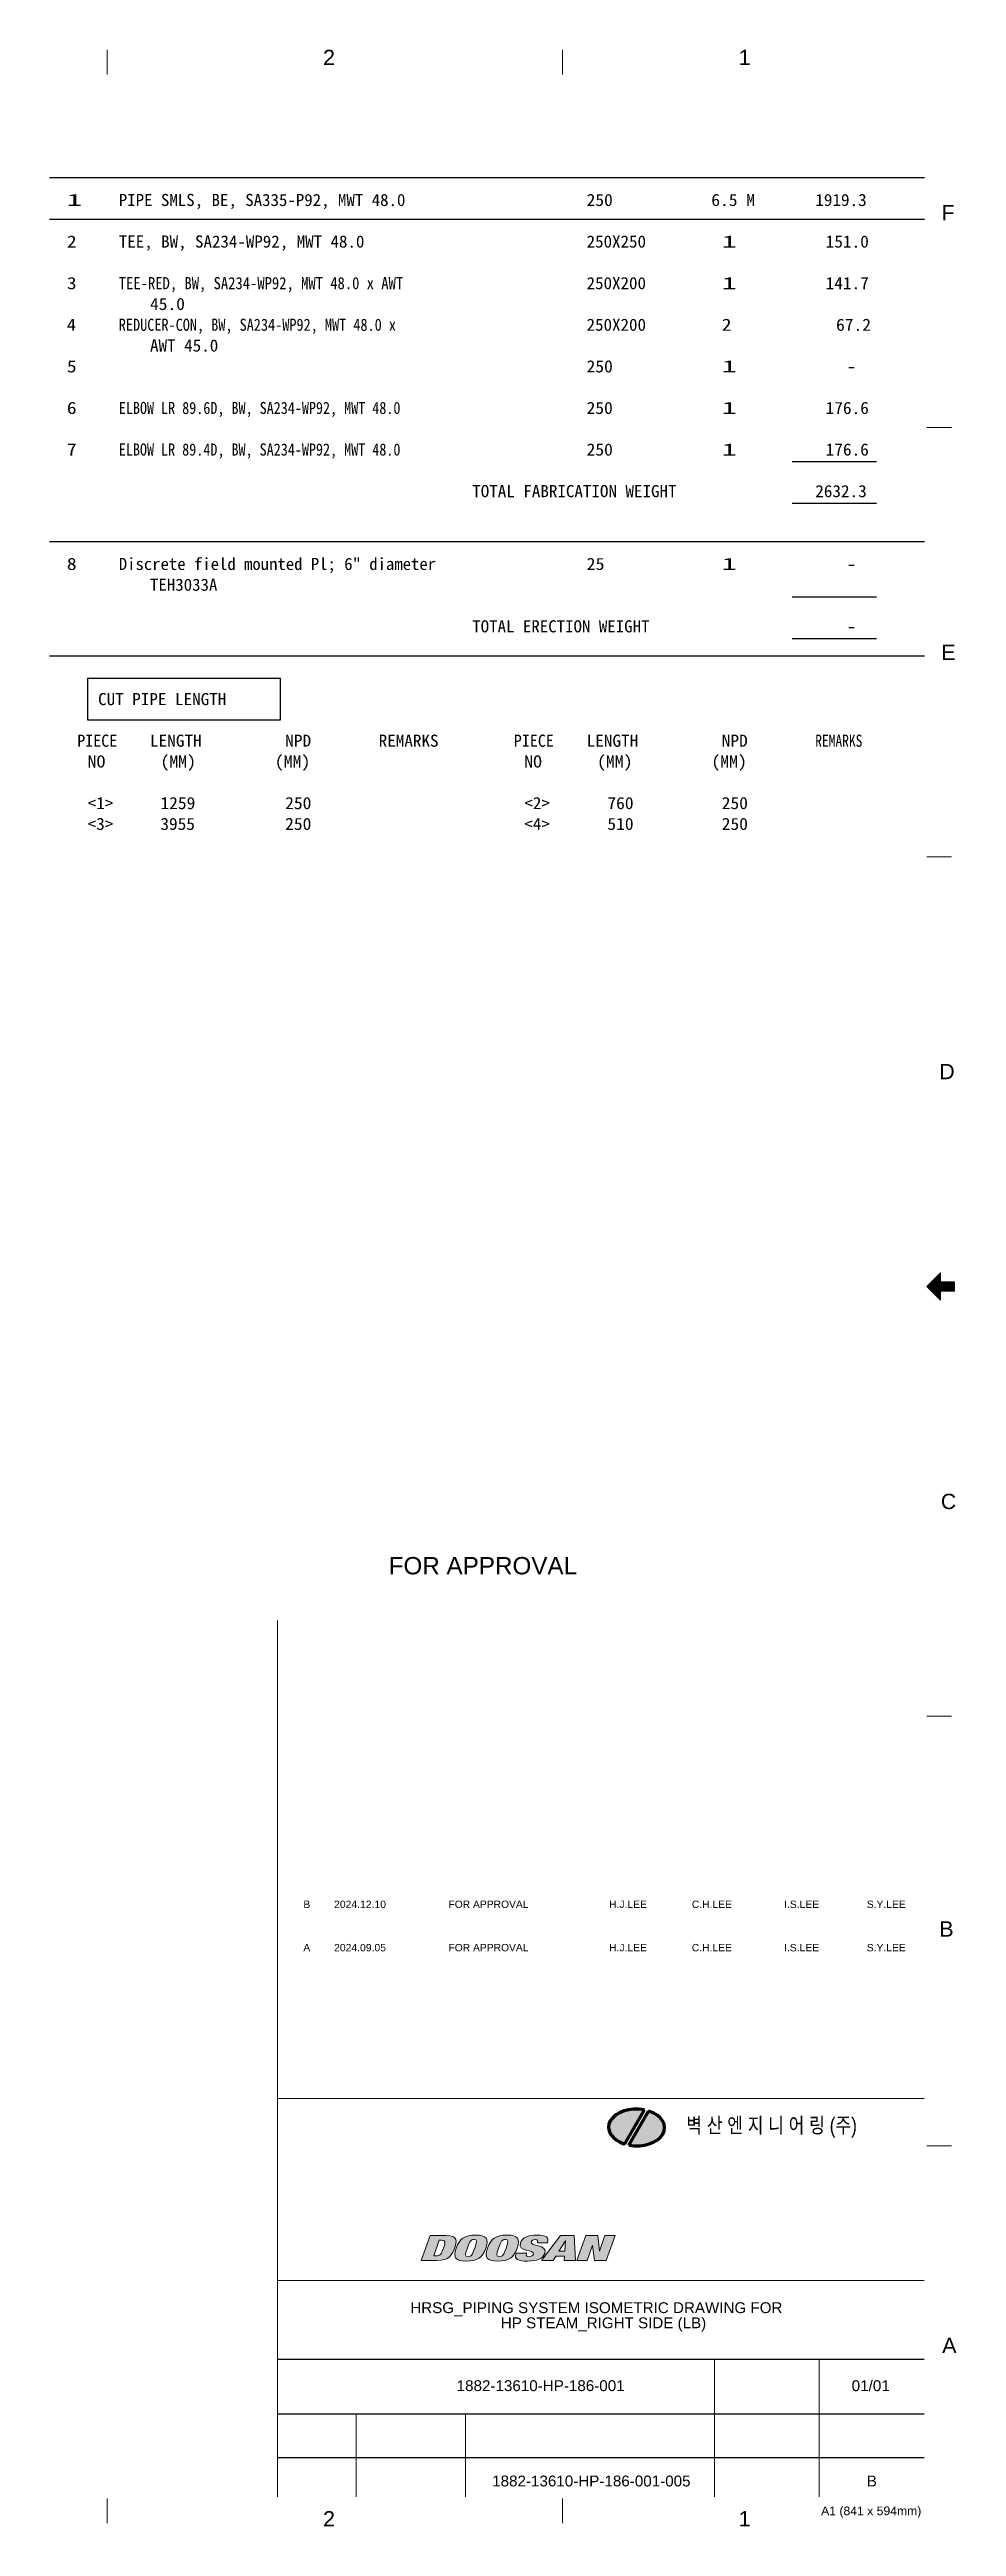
# Model space of a CAD drawing. Header units: inches. Extents: x 18 to 823, y 11 to 584.
# Drawn here: x 614 to 823, y 11 to 583 of the extents above; entities that cross this region are included whole.
import ezdxf
from ezdxf.enums import TextEntityAlignment as Align

# ---------------------------------------------------------------- set-up
doc = ezdxf.new("R2010")
doc.units = ezdxf.units.IN
doc.header["$MEASUREMENT"] = 0
for name, color, linetype in [('BG 0 -1', 7, 'Continuous'), ('BG happy form$0$TITLE-BOX', 7, 'Continuous'), ('BG VPORT', 7, 'Continuous'), ('FRAME', 7, 'Continuous'), ('MATLIST', 7, 'Continuous')]:
    doc.layers.add(name, color=color, linetype=linetype)
doc.styles.add('Arial', font='arial.ttf')
doc.styles.add('txt.shx', font='txt')

msp = doc.modelspace()

# ---------------------------------------------------------------- texts
at = {"layer": 'BG 0 -1', "color": 7, "style": 'Arial'}
for s, height, width, p in [('2', 3.54, 1.008516, (678.53, 581.12)), ('1', 3.54, 1.008516, (774.48, 581.1)), ('2', 3.54, 1.008516, (678.53, 13.05)), ('1', 3.54, 1.008516, (774.48, 13.05)), ('A1 (841 x 594mm)', 2, 1.007335, (803.72, 14.61))]:
    msp.add_text(s, height=height, dxfattribs=dict(at, width=width)).set_placement(p, align=Align.MIDDLE)
for s, height, width, p in [('F', 3.54, 0.993934, (819.94, 543.5)), ('E', 3.54, 1.004063, (819.91, 442.02)), ('D', 3.54, 0.992063, (819.44, 345.28)), ('C', 3.54, 0.992063, (819.79, 246.06)), ('B ', 3.537, 1.005373, (819.44, 147.39)), ('벽 산 엔 지 니 어 링 (주)', 3.5574, 0.808848, (761.03, 102.08)), ('A', 3.54, 1.004063, (820.1, 51.29))]:
    msp.add_text(s, height=height, dxfattribs=dict(at, width=width)).set_placement(p)
at = {"layer": 'FRAME', "color": 2, "style": 'Arial'}
for s, height, width, p in [('FOR APPROVAL', 4, 1.000881, (692.3, 231)), ('B', 1.7, 1.004063, (672.6, 154)), ('2024.12.10', 1.7, 1.008516, (679.7, 154)), ('FOR APPROVAL', 1.7, 1.000881, (706.1, 154)), ('H.J.LEE', 1.7, 1.002038, (743.2, 154)), ('C.H.LEE', 1.7, 1.000881, (762.3, 154)), ('I.S.LEE', 1.7, 1.005888, (783.6, 154)), ('S.Y.LEE', 1.7, 1.001253, (802.7, 154)), ('A', 1.7, 1.004063, (672.6, 144)), ('2024.09.05', 1.7, 1.008516, (679.7, 144)), ('FOR APPROVAL', 1.7, 1.000881, (706.1, 144)), ('H.J.LEE', 1.7, 1.002038, (743.2, 144)), ('C.H.LEE', 1.7, 1.000881, (762.3, 144)), ('I.S.LEE', 1.7, 1.005888, (783.6, 144)), ('S.Y.LEE', 1.7, 1.001253, (802.7, 144)), ('HRSG_PIPING SYSTEM ISOMETRIC DRAWING FOR', 2.5, 1.001891, (697.3, 60.5)), ('HP STEAM_RIGHT SIDE (LB)', 2.5, 1.001613, (718.2, 57)), ('1882-13610-HP-186-001', 2.5, 1.003951, (708, 42.5)), ('01/01', 2.5, 1.008516, (799.2, 42.5)), ('1882-13610-HP-186-001-005', 2.5, 1.003968, (716.2, 20.5)), ('B', 2.5, 1.004063, (802.7, 20.5))]:
    msp.add_text(s, height=height, dxfattribs=dict(at, width=width)).set_placement(p)
at = {"layer": 'MATLIST', "color": 2, "style": 'txt.shx'}
for s, width, p in [('1', 1.830635, (618, 546.8)), ('PIPE SMLS, BE, SA335-P92, MWT 48.0', 1.021734, (630, 546.8)), ('250', 1.059841, (738, 546.8)), ('6.5 M', 1.059009, (766.8, 546.8)), ('1919.3', 1.03956, (790.8, 546.8)), ('2', 1.184529, (618, 537.2)), ('TEE, BW, SA234-WP92, MWT 48.0', 1.02653, (630, 537.2)), ('250X250', 1.028897, (738, 537.2)), ('1', 1.830635, (769.2, 537.2)), ('151.0', 1.047079, (793.2, 537.2)), ('3', 1.184529, (618, 527.6)), ('TEE-RED, BW, SA234-WP92, MWT 48.0 x AWT', 0.883733, (630, 527.6)), ('250X200', 1.028897, (738, 527.6)), ('1', 1.830635, (769.2, 527.6)), ('141.7', 1.047079, (793.2, 527.6)), ('4', 1.118721, (618, 518)), ('REDUCER-CON, BW, SA234-WP92, MWT 48.0 x', 0.861399, (630, 518)), ('45.0', 1.059088, (637.2, 522.8)), ('250X200', 1.028897, (738, 518)), ('2', 1.184529, (769.2, 518)), ('67.2', 1.059088, (795.6, 518)), ('AWT 45.0', 1.034434, (637.2, 513.2)), ('5', 1.184529, (618, 508.4)), ('250', 1.059841, (738, 508.4)), ('1', 1.830635, (769.2, 508.4)), ('-', 1.19863, (798, 508.4)), ('6', 1.184529, (618, 498.8)), ('ELBOW LR 89.6D, BW, SA234-WP92, MWT 48.0', 0.853462, (630, 498.8)), ('250', 1.059841, (738, 498.8)), ('1', 1.830635, (769.2, 498.8)), ('176.6', 1.047079, (793.2, 498.8)), ('7', 1.184529, (618, 489.2)), ('ELBOW LR 89.4D, BW, SA234-WP92, MWT 48.0', 0.853462, (630, 489.2)), ('250', 1.059841, (738, 489.2)), ('1', 1.830635, (769.2, 489.2)), ('176.6', 1.047079, (793.2, 489.2)), ('TOTAL FABRICATION WEIGHT', 1.031985, (711.6, 479.6)), ('2632.3', 1.03956, (790.8, 479.6)), ('8', 1.184529, (618, 462.8)), ('Discrete field mounted Pl; 6" diameter', 1.011928, (630, 462.8)), ('25', 1.088486, (738, 462.8)), ('1', 1.830635, (769.2, 462.8)), ('-', 1.19863, (798, 462.8)), ('TEH3033A', 1.021171, (637.2, 458)), ('TOTAL ERECTION WEIGHT', 1.023161, (711.6, 448.4)), ('-', 1.19863, (798, 448.4)), ('CUT PIPE LENGTH', 1.036836, (625.2, 431.6)), ('PIECE', 0.970054, (620.4, 422)), ('LENGTH', 1.043763, (637.2, 422)), ('NPD', 1.053223, (668.4, 422)), ('REMARKS', 1.037113, (690, 422)), ('PIECE', 0.970054, (721.2, 422)), ('LENGTH', 1.043763, (738, 422)), ('NPD', 1.053223, (769.2, 422)), ('REMARKS', 0.816089, (790.8, 422)), ('NO', 1.075844, (622.8, 417.2)), ('(MM)', 1.078767, (639.6, 417.2)), ('(MM)', 1.078767, (666, 417.2)), ('NO', 1.075844, (723.6, 417.2)), ('(MM)', 1.078767, (740.4, 417.2)), ('(MM)', 1.078767, (766.8, 417.2)), ('<1>', 1.04131, (622.8, 407.6)), ('1259', 1.059841, (639.6, 407.6)), ('250', 1.059841, (668.4, 407.6)), ('<2>', 1.04131, (723.6, 407.6)), ('760', 1.059841, (742.8, 407.6)), ('250', 1.059841, (769.2, 407.6)), ('<3>', 1.04131, (622.8, 402.8)), ('3955', 1.046077, (639.6, 402.8)), ('250', 1.059841, (668.4, 402.8)), ('<4>', 1.04131, (723.6, 402.8)), ('510', 1.059841, (742.8, 402.8)), ('250', 1.059841, (769.2, 402.8))]:
    msp.add_text(s, height=2.8, dxfattribs=dict(at, width=width)).set_placement(p)

# ---------------------------------------------------------------- hatches: boundary and pattern name
at = {"layer": 'BG 0 -1', "linetype": 'ByBlock'}
for color, points in [(5, [(751.35, 107.39), (751.13, 107.43), (750.91, 107.47), (750.69, 107.5), (750.47, 107.52), (750.25, 107.54), (750.02, 107.56), (749.8, 107.57), (749.57, 107.57), (749.35, 107.57), (749.12, 107.57), (748.9, 107.56), (748.68, 107.54), (748.45, 107.52), (748.23, 107.5), (748.01, 107.47), (747.79, 107.43), (747.58, 107.39), (747.37, 107.35), (747.16, 107.3), (746.95, 107.24), (746.74, 107.18), (746.54, 107.12), (746.34, 107.05), (746.15, 106.98), (745.96, 106.9), (745.78, 106.82), (745.6, 106.73), (745.42, 106.64), (745.25, 106.55), (745.08, 106.45), (744.92, 106.35), (744.77, 106.24), (744.62, 106.13), (744.48, 106.02), (744.34, 105.91), (744.21, 105.79), (744.08, 105.67), (743.97, 105.54), (743.86, 105.41), (743.75, 105.28), (743.65, 105.15), (743.56, 105.02), (743.48, 104.88), (743.41, 104.74), (743.34, 104.6), (743.28, 104.46), (743.23, 104.32), (743.18, 104.18), (743.14, 104.03), (743.11, 103.89), (743.09, 103.74), (743.08, 103.59), (743.07, 103.45), (743.07, 103.3), (743.08, 103.15), (743.1, 103.01), (743.12, 102.86), (743.16, 102.71), (743.2, 102.57), (743.24, 102.42), (743.3, 102.28), (743.36, 102.14), (743.43, 102), (743.51, 101.86), (743.6, 101.72), (743.69, 101.59), (743.79, 101.45), (743.9, 101.32), (744.01, 101.2), (744.13, 101.07), (744.26, 100.95), (744.39, 100.83), (744.53, 100.71), (744.67, 100.6), (744.82, 100.49), (744.98, 100.38), (745.14, 100.28), (745.31, 100.18), (745.48, 100.08), (745.66, 99.99), (745.84, 99.9), (746.03, 99.82), (746.22, 99.74), (746.42, 99.66), (746.62, 99.59), (746.82, 99.53)]), (80, [(747.78, 99.29), (748, 99.25), (748.22, 99.21), (748.44, 99.18), (748.66, 99.16), (748.89, 99.14), (749.11, 99.12), (749.34, 99.11), (749.57, 99.11), (749.79, 99.11), (750.02, 99.12), (750.25, 99.13), (750.47, 99.14), (750.69, 99.17), (750.92, 99.19), (751.14, 99.23), (751.35, 99.26), (751.57, 99.3), (751.78, 99.35), (752, 99.4), (752.2, 99.46), (752.41, 99.52), (752.61, 99.59), (752.81, 99.66), (753, 99.73), (753.19, 99.81), (753.37, 99.9), (753.56, 99.99), (753.73, 100.08), (753.9, 100.17), (754.06, 100.27), (754.22, 100.38), (754.38, 100.49), (754.52, 100.6), (754.67, 100.71), (754.8, 100.83), (754.93, 100.95), (755.05, 101.07), (755.17, 101.2), (755.28, 101.33), (755.38, 101.46), (755.47, 101.6), (755.56, 101.73), (755.64, 101.87), (755.71, 102.01), (755.77, 102.15), (755.83, 102.29), (755.88, 102.44), (755.92, 102.58), (755.95, 102.73), (755.98, 102.88), (756, 103.02), (756.01, 103.17), (756.01, 103.32), (756, 103.47), (755.99, 103.62), (755.97, 103.76), (755.94, 103.91), (755.9, 104.06), (755.86, 104.2), (755.8, 104.35), (755.74, 104.49), (755.67, 104.63), (755.6, 104.77), (755.51, 104.91), (755.42, 105.05), (755.33, 105.18), (755.22, 105.32), (755.11, 105.45), (754.99, 105.57), (754.86, 105.7), (754.73, 105.82), (754.59, 105.94), (754.45, 106.05), (754.3, 106.17), (754.14, 106.27), (753.98, 106.38), (753.81, 106.48), (753.64, 106.58), (753.46, 106.67), (753.28, 106.76), (753.09, 106.85), (752.9, 106.93), (752.71, 107), (752.51, 107.08), (752.3, 107.14)])]:
    msp.add_hatch(color=color, dxfattribs=at).paths.add_polyline_path(points)
at = {"layer": 'BG 0 -1', "linetype": 'ByBlock', "true_color": 0x005bac}
h = msp.add_hatch(color=154, dxfattribs=at)
edge = h.paths.add_edge_path()
edge.add_spline(control_points=[(705.5, 78.38), (705.5, 78.38), (701.87, 78.38), (701.87, 78.38), (701.87, 78.38), (699.83, 72.62), (699.83, 72.62), (699.83, 72.62), (703.46, 72.62), (703.46, 72.62), (706.35, 72.62), (706.99, 73.99), (707.52, 75.5), (708.06, 77.01), (708.39, 78.38), (705.5, 78.38)], knot_values=[0, 0, 0, 0, 1, 1, 1, 2, 2, 2, 3, 3, 3, 4, 4, 4, 5, 5, 5, 5], degree=3, periodic=1)
edge = h.paths.add_edge_path(flags=0)
edge.add_spline(control_points=[(704.94, 75.5), (704.39, 73.94), (704.18, 73.7), (703.21, 73.7), (703.21, 73.7), (702.71, 73.7), (702.71, 73.7), (702.71, 73.7), (703.99, 77.3), (703.99, 77.3), (703.99, 77.3), (704.49, 77.3), (704.49, 77.3), (705.46, 77.3), (705.49, 77.06), (704.94, 75.5)], knot_values=[0, 0, 0, 0, 1, 1, 1, 2, 2, 2, 3, 3, 3, 4, 4, 4, 5, 5, 5, 5], degree=3, periodic=1)
h = msp.add_hatch(color=154, dxfattribs=at)
edge = h.paths.add_edge_path()
edge.add_spline(control_points=[(712.37, 78.49), (709.82, 78.49), (708.65, 77.65), (707.88, 75.5), (707.12, 73.34), (707.7, 72.5), (710.25, 72.5), (712.81, 72.5), (713.98, 73.34), (714.74, 75.5), (715.51, 77.65), (714.93, 78.49), (712.37, 78.49)], knot_values=[0, 0, 0, 0, 1, 1, 1, 2, 2, 2, 3, 3, 3, 4, 4, 4, 4], degree=3, periodic=1)
edge = h.paths.add_edge_path(flags=0)
edge.add_spline(control_points=[(712.16, 75.5), (711.61, 73.94), (711.38, 73.52), (710.61, 73.52), (709.85, 73.52), (709.91, 73.94), (710.47, 75.5), (711.02, 77.06), (711.25, 77.48), (712.01, 77.48), (712.78, 77.48), (712.71, 77.06), (712.16, 75.5)], knot_values=[0, 0, 0, 0, 1, 1, 1, 2, 2, 2, 3, 3, 3, 4, 4, 4, 4], degree=3, periodic=1)
h = msp.add_hatch(color=154, dxfattribs=at)
edge = h.paths.add_edge_path()
edge.add_spline(control_points=[(719.61, 78.49), (717.05, 78.49), (715.88, 77.65), (715.12, 75.5), (714.35, 73.34), (714.93, 72.5), (717.49, 72.5), (720.05, 72.5), (721.22, 73.34), (721.98, 75.5), (722.74, 77.65), (722.17, 78.49), (719.61, 78.49)], knot_values=[0, 0, 0, 0, 1, 1, 1, 2, 2, 2, 3, 3, 3, 4, 4, 4, 4], degree=3, periodic=1)
edge = h.paths.add_edge_path(flags=0)
edge.add_spline(control_points=[(719.4, 75.5), (718.85, 73.94), (718.62, 73.52), (717.85, 73.52), (717.08, 73.52), (717.15, 73.94), (717.7, 75.5), (718.25, 77.06), (718.48, 77.48), (719.25, 77.48), (720.02, 77.48), (719.95, 77.06), (719.4, 75.5)], knot_values=[0, 0, 0, 0, 1, 1, 1, 2, 2, 2, 3, 3, 3, 4, 4, 4, 4], degree=3, periodic=1)
h = msp.add_hatch(color=154, dxfattribs=at)
edge = h.paths.add_edge_path()
edge.add_spline(control_points=[(728.37, 74.28), (729.11, 76.39), (724.82, 75.83), (725.23, 76.97), (725.32, 77.23), (725.65, 77.48), (726.19, 77.48), (726.67, 77.48), (726.8, 77.19), (726.68, 76.85), (726.68, 76.85), (726.63, 76.72), (726.63, 76.72), (726.63, 76.72), (728.97, 76.72), (728.97, 76.72), (729.41, 77.95), (728.67, 78.49), (726.49, 78.49), (724.38, 78.49), (723.12, 77.86), (722.71, 76.69), (721.98, 74.65), (726.11, 75.22), (725.71, 74.08), (725.6, 73.76), (725.22, 73.52), (724.71, 73.52), (724.22, 73.52), (723.95, 73.7), (724.12, 74.19), (724.12, 74.19), (724.17, 74.33), (724.17, 74.33), (724.17, 74.33), (721.75, 74.33), (721.75, 74.33), (721.75, 74.33), (721.68, 74.13), (721.68, 74.13), (721.25, 72.93), (722.26, 72.5), (724.33, 72.5), (726.54, 72.5), (727.93, 73.05), (728.37, 74.28)], knot_values=[0, 0, 0, 0, 1, 1, 1, 2, 2, 2, 3, 3, 3, 4, 4, 4, 5, 5, 5, 6, 6, 6, 7, 7, 7, 8, 8, 8, 9, 9, 9, 10, 10, 10, 11, 11, 11, 12, 12, 12, 13, 13, 13, 14, 14, 14, 15, 15, 15, 15], degree=3, periodic=1)
h = msp.add_hatch(color=154, dxfattribs=at)
h.paths.add_polyline_path([(732, 78.38), (727.62, 72.62), (730.29, 72.62), (730.9, 73.62), (732.89, 73.62), (732.79, 72.62), (735.45, 72.62), (735.15, 78.38)])
h.paths.add_polyline_path([(732.99, 74.76), (731.59, 74.76), (733.15, 77.2), (733.17, 77.2)], flags=0)
msp.add_hatch(color=154, dxfattribs=at).paths.add_polyline_path([(742.24, 78.38), (740.99, 74.83), (740.96, 74.83), (740.6, 78.38), (737.8, 78.38), (735.76, 72.62), (738.1, 72.62), (739.36, 76.18), (739.39, 76.18), (739.8, 72.62), (742.54, 72.62), (744.59, 78.38)])

# ---------------------------------------------------------------- linework, layer by layer
at = {"layer": 'BG 0 -1', "color": 7, "linetype": 'Continuous', "lineweight": 9}
for p, q in [((627.33, 577.17), (627.33, 582.83)), ((732.45, 577.17), (732.45, 582.83)), ((816.56, 495.71), (822.22, 495.71)), ((816.56, 396.57), (822.22, 396.57)), ((819.72, 300.61), (816.54, 297.43)), ((816.54, 297.43), (819.72, 294.24)), ((819.72, 294.26), (816.55, 297.43)), ((819.72, 294.38), (816.61, 297.5)), ((819.72, 294.51), (816.67, 297.56)), ((819.72, 294.63), (816.74, 297.62)), ((819.72, 294.76), (816.8, 297.68)), ((819.72, 294.88), (816.86, 297.75)), ((819.72, 295.01), (816.92, 297.81)), ((819.72, 295.13), (816.99, 297.87)), ((819.72, 295.26), (817.05, 297.93)), ((819.72, 295.38), (817.11, 298)), ((819.72, 295.51), (817.17, 298.06)), ((819.72, 295.63), (817.24, 298.12)), ((819.72, 295.76), (817.3, 298.18)), ((819.72, 295.88), (817.36, 298.25)), ((819.72, 296.01), (817.42, 298.31)), ((819.72, 296.13), (817.49, 298.37)), ((819.72, 296.26), (817.55, 298.43)), ((819.74, 296.37), (817.61, 298.5)), ((819.87, 296.37), (817.67, 298.56)), ((819.99, 296.37), (817.74, 298.62)), ((820.12, 296.37), (817.8, 298.68)), ((820.24, 296.37), (817.86, 298.75)), ((820.37, 296.37), (817.92, 298.81)), ((820.49, 296.37), (817.99, 298.87)), ((820.62, 296.37), (818.05, 298.93)), ((820.74, 296.37), (818.11, 299)), ((820.87, 296.37), (818.17, 299.06)), ((820.99, 296.37), (818.24, 299.12)), ((821.12, 296.37), (818.3, 299.18)), ((821.24, 296.37), (818.36, 299.25)), ((821.37, 296.37), (818.42, 299.31)), ((821.49, 296.37), (818.49, 299.37)), ((821.62, 296.37), (818.55, 299.43)), ((821.74, 296.37), (818.61, 299.5)), ((819.72, 298.51), (818.67, 299.56)), ((819.72, 298.63), (818.74, 299.62)), ((819.72, 298.76), (818.8, 299.68)), ((819.72, 298.88), (818.86, 299.75)), ((819.72, 299.01), (818.92, 299.81)), ((819.72, 299.13), (818.99, 299.87)), ((819.72, 299.26), (819.05, 299.93)), ((819.72, 299.38), (819.11, 300)), ((819.72, 299.51), (819.17, 300.06)), ((819.72, 299.63), (819.24, 300.12)), ((819.72, 299.76), (819.3, 300.18)), ((819.72, 299.89), (819.36, 300.25)), ((819.72, 300.01), (819.42, 300.31)), ((819.72, 300.14), (819.49, 300.37)), ((819.72, 300.26), (819.55, 300.43)), ((819.72, 300.39), (819.61, 300.5)), ((819.72, 300.51), (819.67, 300.56)), ((819.72, 298.49), (819.72, 300.61)), ((819.72, 298.49), (822.91, 298.49)), ((821.87, 296.37), (819.75, 298.49)), ((821.99, 296.37), (819.87, 298.49)), ((822.12, 296.37), (820, 298.49)), ((822.24, 296.37), (820.12, 298.49)), ((822.37, 296.37), (820.25, 298.49)), ((822.49, 296.37), (820.37, 298.49)), ((822.62, 296.37), (820.5, 298.49)), ((822.74, 296.37), (820.62, 298.49)), ((822.87, 296.37), (820.75, 298.49)), ((822.91, 296.45), (820.87, 298.49)), ((822.91, 296.58), (821, 298.49)), ((822.91, 296.7), (821.12, 298.49)), ((822.91, 296.83), (821.25, 298.49)), ((822.91, 296.95), (821.37, 298.49)), ((822.91, 297.08), (821.5, 298.49)), ((822.91, 297.2), (821.62, 298.49)), ((822.91, 297.33), (821.75, 298.49)), ((822.91, 297.45), (821.87, 298.49)), ((822.91, 297.58), (822, 298.49)), ((822.91, 297.7), (822.12, 298.49)), ((822.91, 297.83), (822.25, 298.49)), ((822.91, 297.95), (822.37, 298.49)), ((822.91, 298.08), (822.5, 298.49)), ((822.91, 298.2), (822.62, 298.49)), ((822.91, 298.33), (822.75, 298.49)), ((822.91, 298.45), (822.87, 298.49)), ((822.91, 298.49), (822.91, 296.37)), ((819.72, 294.24), (819.72, 296.37)), ((819.72, 296.37), (822.91, 296.37)), ((666.66, 220.36), (666.66, 18.11)), ((816.56, 198.28), (822.22, 198.28)), ((666.66, 110.04), (815.93, 110.04)), ((816.56, 99.14), (822.22, 99.14)), ((666.66, 68.03), (815.93, 68.03)), ((767.52, 49.88), (767.52, 18.11)), ((791.73, 49.88), (791.73, 18.11)), ((684.82, 37.27), (684.82, 18.11)), ((710.03, 37.27), (710.03, 18.11)), ((627.33, 17.68), (627.33, 12.02)), ((732.45, 17.68), (732.45, 12.02))]:
    msp.add_line(p, q, dxfattribs=at)
at = {"layer": 'BG 0 -1', "color": 7, "linetype": 'Continuous', "lineweight": 0}
for points in [[(751.35, 107.39), (751.13, 107.43), (750.91, 107.47), (750.69, 107.5), (750.47, 107.52), (750.25, 107.54), (750.02, 107.56), (749.8, 107.57), (749.57, 107.57), (749.35, 107.57), (749.12, 107.57), (748.9, 107.56), (748.68, 107.54), (748.45, 107.52), (748.23, 107.5), (748.01, 107.47), (747.79, 107.43), (747.58, 107.39), (747.37, 107.35), (747.16, 107.3), (746.95, 107.24), (746.74, 107.18), (746.54, 107.12), (746.34, 107.05), (746.15, 106.98), (745.96, 106.9), (745.78, 106.82), (745.6, 106.73), (745.42, 106.64), (745.25, 106.55), (745.08, 106.45), (744.92, 106.35), (744.77, 106.24), (744.62, 106.13), (744.48, 106.02), (744.34, 105.91), (744.21, 105.79), (744.08, 105.67), (743.97, 105.54), (743.86, 105.41), (743.75, 105.28), (743.65, 105.15), (743.56, 105.02), (743.48, 104.88), (743.41, 104.74), (743.34, 104.6), (743.28, 104.46), (743.23, 104.32), (743.18, 104.18), (743.14, 104.03), (743.11, 103.89), (743.09, 103.74), (743.08, 103.59), (743.07, 103.45), (743.07, 103.3), (743.08, 103.15), (743.1, 103.01), (743.12, 102.86), (743.16, 102.71), (743.2, 102.57), (743.24, 102.42), (743.3, 102.28), (743.36, 102.14), (743.43, 102), (743.51, 101.86), (743.6, 101.72), (743.69, 101.59), (743.79, 101.45), (743.9, 101.32), (744.01, 101.2), (744.13, 101.07), (744.26, 100.95), (744.39, 100.83), (744.53, 100.71), (744.67, 100.6), (744.82, 100.49), (744.98, 100.38), (745.14, 100.28), (745.31, 100.18), (745.48, 100.08), (745.66, 99.99), (745.84, 99.9), (746.03, 99.82), (746.22, 99.74), (746.42, 99.66), (746.62, 99.59), (746.82, 99.53)], [(747.78, 99.29), (748, 99.25), (748.22, 99.21), (748.44, 99.18), (748.66, 99.16), (748.89, 99.14), (749.11, 99.12), (749.34, 99.11), (749.57, 99.11), (749.79, 99.11), (750.02, 99.12), (750.25, 99.13), (750.47, 99.14), (750.69, 99.17), (750.92, 99.19), (751.14, 99.23), (751.35, 99.26), (751.57, 99.3), (751.78, 99.35), (752, 99.4), (752.2, 99.46), (752.41, 99.52), (752.61, 99.59), (752.81, 99.66), (753, 99.73), (753.19, 99.81), (753.37, 99.9), (753.56, 99.99), (753.73, 100.08), (753.9, 100.17), (754.06, 100.27), (754.22, 100.38), (754.38, 100.49), (754.52, 100.6), (754.67, 100.71), (754.8, 100.83), (754.93, 100.95), (755.05, 101.07), (755.17, 101.2), (755.28, 101.33), (755.38, 101.46), (755.47, 101.6), (755.56, 101.73), (755.64, 101.87), (755.71, 102.01), (755.77, 102.15), (755.83, 102.29), (755.88, 102.44), (755.92, 102.58), (755.95, 102.73), (755.98, 102.88), (756, 103.02), (756.01, 103.17), (756.01, 103.32), (756, 103.47), (755.99, 103.62), (755.97, 103.76), (755.94, 103.91), (755.9, 104.06), (755.86, 104.2), (755.8, 104.35), (755.74, 104.49), (755.67, 104.63), (755.6, 104.77), (755.51, 104.91), (755.42, 105.05), (755.33, 105.18), (755.22, 105.32), (755.11, 105.45), (754.99, 105.57), (754.86, 105.7), (754.73, 105.82), (754.59, 105.94), (754.45, 106.05), (754.3, 106.17), (754.14, 106.27), (753.98, 106.38), (753.81, 106.48), (753.64, 106.58), (753.46, 106.67), (753.28, 106.76), (753.09, 106.85), (752.9, 106.93), (752.71, 107), (752.51, 107.08), (752.3, 107.14)], [(732, 78.38), (727.62, 72.62), (730.29, 72.62), (730.9, 73.62), (732.89, 73.62), (732.79, 72.62), (735.45, 72.62), (735.15, 78.38)], [(732.99, 74.76), (731.59, 74.76), (733.15, 77.2), (733.17, 77.2)], [(742.24, 78.38), (740.99, 74.83), (740.96, 74.83), (740.6, 78.38), (737.8, 78.38), (735.76, 72.62), (738.1, 72.62), (739.36, 76.18), (739.39, 76.18), (739.8, 72.62), (742.54, 72.62), (744.59, 78.38)]]:
    msp.add_lwpolyline(points, close=True, dxfattribs=at)
for points, knots in [([(705.5, 78.38), (705.5, 78.38), (701.87, 78.38), (701.87, 78.38), (701.87, 78.38), (699.83, 72.62), (699.83, 72.62), (699.83, 72.62), (703.46, 72.62), (703.46, 72.62), (706.35, 72.62), (706.99, 73.99), (707.52, 75.5), (708.06, 77.01), (708.39, 78.38), (705.5, 78.38)], [0, 0, 0, 0, 1, 1, 1, 2, 2, 2, 3, 3, 3, 4, 4, 4, 5, 5, 5, 5]), ([(704.94, 75.5), (704.39, 73.94), (704.18, 73.7), (703.21, 73.7), (703.21, 73.7), (702.71, 73.7), (702.71, 73.7), (702.71, 73.7), (703.99, 77.3), (703.99, 77.3), (703.99, 77.3), (704.49, 77.3), (704.49, 77.3), (705.46, 77.3), (705.49, 77.06), (704.94, 75.5)], [0, 0, 0, 0, 1, 1, 1, 2, 2, 2, 3, 3, 3, 4, 4, 4, 5, 5, 5, 5]), ([(712.37, 78.49), (709.82, 78.49), (708.65, 77.65), (707.88, 75.5), (707.12, 73.34), (707.7, 72.5), (710.25, 72.5), (712.81, 72.5), (713.98, 73.34), (714.74, 75.5), (715.51, 77.65), (714.93, 78.49), (712.37, 78.49)], [0, 0, 0, 0, 1, 1, 1, 2, 2, 2, 3, 3, 3, 4, 4, 4, 4]), ([(712.16, 75.5), (711.61, 73.94), (711.38, 73.52), (710.61, 73.52), (709.85, 73.52), (709.91, 73.94), (710.47, 75.5), (711.02, 77.06), (711.25, 77.48), (712.01, 77.48), (712.78, 77.48), (712.71, 77.06), (712.16, 75.5)], [0, 0, 0, 0, 1, 1, 1, 2, 2, 2, 3, 3, 3, 4, 4, 4, 4]), ([(719.61, 78.49), (717.05, 78.49), (715.88, 77.65), (715.12, 75.5), (714.35, 73.34), (714.93, 72.5), (717.49, 72.5), (720.05, 72.5), (721.22, 73.34), (721.98, 75.5), (722.74, 77.65), (722.17, 78.49), (719.61, 78.49)], [0, 0, 0, 0, 1, 1, 1, 2, 2, 2, 3, 3, 3, 4, 4, 4, 4]), ([(719.4, 75.5), (718.85, 73.94), (718.62, 73.52), (717.85, 73.52), (717.08, 73.52), (717.15, 73.94), (717.7, 75.5), (718.25, 77.06), (718.48, 77.48), (719.25, 77.48), (720.02, 77.48), (719.95, 77.06), (719.4, 75.5)], [0, 0, 0, 0, 1, 1, 1, 2, 2, 2, 3, 3, 3, 4, 4, 4, 4]), ([(728.37, 74.28), (729.11, 76.39), (724.82, 75.83), (725.23, 76.97), (725.32, 77.23), (725.65, 77.48), (726.19, 77.48), (726.67, 77.48), (726.8, 77.19), (726.68, 76.85), (726.68, 76.85), (726.63, 76.72), (726.63, 76.72), (726.63, 76.72), (728.97, 76.72), (728.97, 76.72), (729.41, 77.95), (728.67, 78.49), (726.49, 78.49), (724.38, 78.49), (723.12, 77.86), (722.71, 76.69), (721.98, 74.65), (726.11, 75.22), (725.71, 74.08), (725.6, 73.76), (725.22, 73.52), (724.71, 73.52), (724.22, 73.52), (723.95, 73.7), (724.12, 74.19), (724.12, 74.19), (724.17, 74.33), (724.17, 74.33), (724.17, 74.33), (721.75, 74.33), (721.75, 74.33), (721.75, 74.33), (721.68, 74.13), (721.68, 74.13), (721.25, 72.93), (722.26, 72.5), (724.33, 72.5), (726.54, 72.5), (727.93, 73.05), (728.37, 74.28)], [0, 0, 0, 0, 1, 1, 1, 2, 2, 2, 3, 3, 3, 4, 4, 4, 5, 5, 5, 6, 6, 6, 7, 7, 7, 8, 8, 8, 9, 9, 9, 10, 10, 10, 11, 11, 11, 12, 12, 12, 13, 13, 13, 14, 14, 14, 15, 15, 15, 15])]:
    msp.add_open_spline(points, degree=3, knots=knots, dxfattribs=at)
at = {"layer": 'BG happy form$0$TITLE-BOX', "color": 5, "linetype": 'Continuous', "lineweight": 100}
msp.add_line((746.82, 99.53), (751.35, 107.39), dxfattribs=at)
at = {"layer": 'BG happy form$0$TITLE-BOX', "color": 80, "linetype": 'Continuous', "lineweight": 100}
msp.add_line((747.78, 99.29), (752.3, 107.14), dxfattribs=at)
at = {"layer": 'BG happy form$0$TITLE-BOX', "color": 5, "linetype": 'Continuous', "lineweight": 100}
msp.add_ellipse((749.54, 103.34), major_axis=(6.47, -0.1), ratio=0.654054, start_param=1.298066, end_param=4.288804, dxfattribs=at)
at = {"layer": 'BG happy form$0$TITLE-BOX', "color": 80, "linetype": 'Continuous', "lineweight": 100}
msp.add_ellipse((749.54, 103.34), major_axis=(-6.47, 0.1), ratio=0.654054, start_param=1.305326, end_param=4.281544, dxfattribs=at)
at = {"layer": 'BG VPORT', "color": 7, "linetype": 'Continuous', "lineweight": 25}
for p, q in [((666.66, 49.88), (815.93, 49.88)), ((666.66, 37.27), (815.93, 37.27)), ((666.66, 27.18), (815.93, 27.18))]:
    msp.add_line(p, q, dxfattribs=at)
at = {"layer": 'MATLIST', "color": 2, "linetype": 'Continuous', "lineweight": 30}
for p, q in [((614, 553.4), (816, 553.4)), ((614, 543.8), (816, 543.8)), ((785.5, 487.8), (804.9, 487.8)), ((785.5, 478.2), (804.9, 478.2)), ((614, 469.4), (816, 469.4)), ((785.5, 456.6), (804.9, 456.6)), ((785.5, 447), (804.9, 447)), ((614, 443), (816, 443)), ((622.8, 437.8), (667.3, 437.8)), ((622.8, 437.8), (622.8, 428.2)), ((667.3, 428.2), (667.3, 437.8)), ((622.8, 428.2), (667.3, 428.2))]:
    msp.add_line(p, q, dxfattribs=at)

msp.set_redraw_order([(e.dxf.handle, doc.entitydb.next_handle()) for e in msp.query("TEXT MTEXT ATTDEF DIMENSION ARC_DIMENSION")])  # texts and dimensions are drawn at this point

doc.saveas('drawing.dxf')
